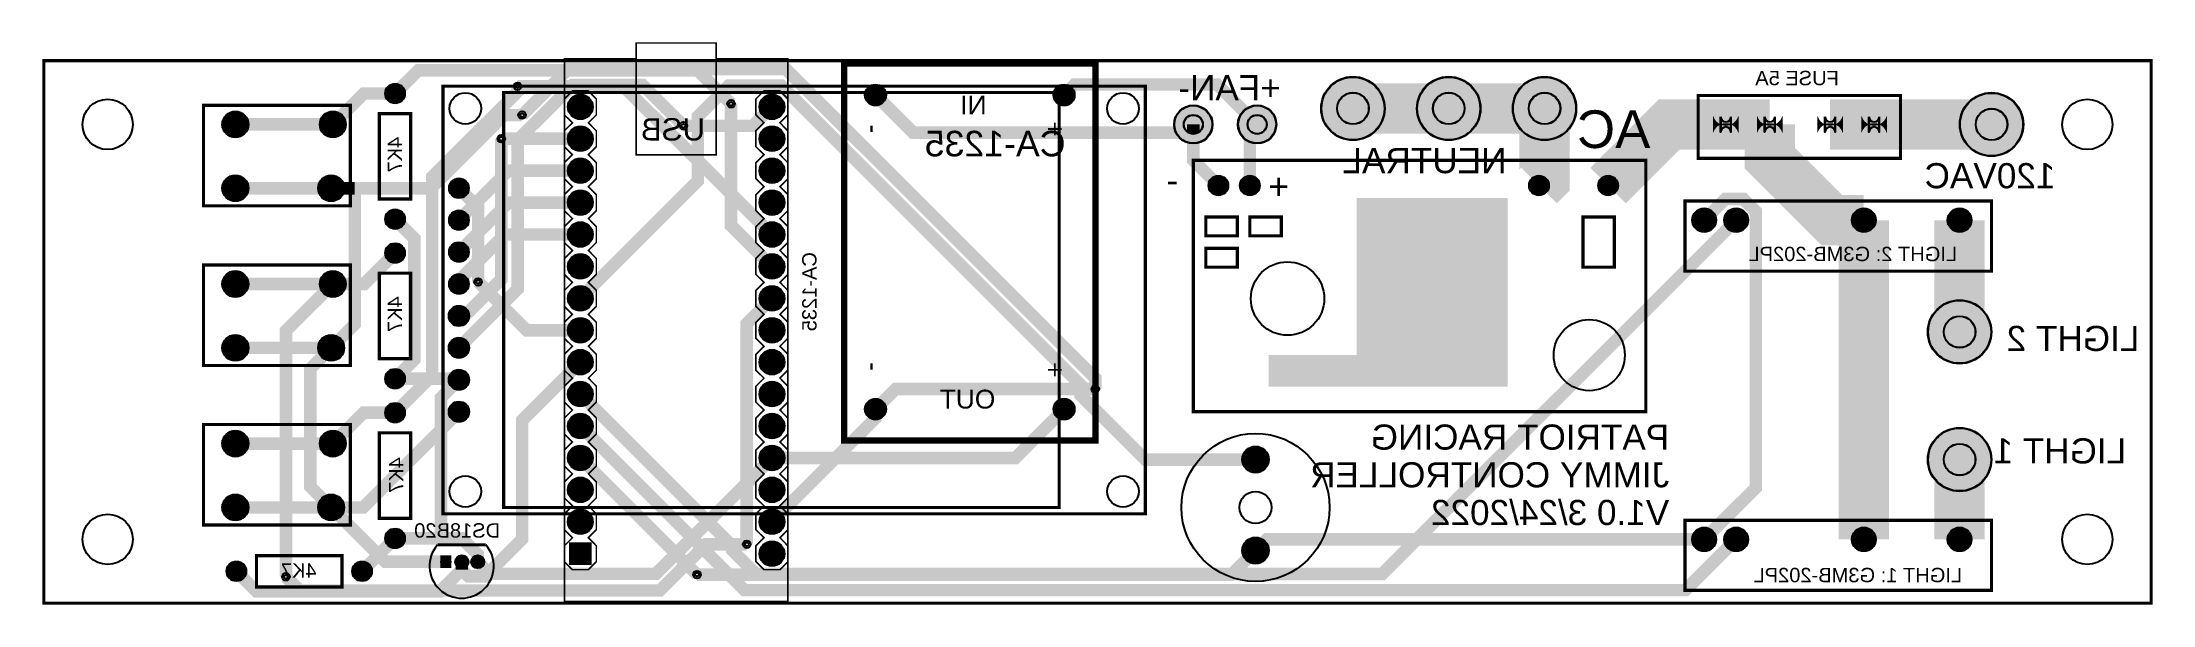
# Model space of a CAD drawing. Header units: millimetres. Extents: x 13 to 180, y 18 to 62.
import ezdxf

# ---------------------------------------------------------------- set-up
doc = ezdxf.new("R2010")
doc.units = ezdxf.units.MM
for name, color, linetype, true_color in [('BoardOutLine', 7, 'Continuous', 0xff00ff), ('BottomLayer', 7, 'Continuous', 0x0000ff), ('BottomSilkLayer', 7, 'Continuous', 0x66cc33), ('BottomSolderMaskLayer', 7, 'Continuous', 0xaa00ff), ('Hole', 7, 'Continuous', 0x222222), ('Multi-Layer', 7, 'Continuous', 0xc0c0c0), ('TopLayer', 7, 'Continuous', 0xff0000), ('TopSilkLayer', 7, 'Continuous', 0xffcc00), ('TopSolderMaskLayer', 7, 'Continuous', 0x800080)]:
    doc.layers.add(name, color=color, linetype=linetype, true_color=true_color)
doc.styles.get("Standard").update_dxf_attribs({"font": 'arial.ttf'})

msp = doc.modelspace()

# ---------------------------------------------------------------- texts
at = {"layer": 'BottomSilkLayer', "text_generation_flag": 2}
for s, height, p in [('+FAN-', 2, (111.1, 57.8)), ('FUSE 5A', 1.143, (155.5, 59)), ('USB', 1.778, (65.3, 54.6)), ('AC', 3, (140.5, 54)), ('CA-1235', 2.032, (93.98, 53.34)), ('NEUTRAL', 2, (129.05, 52)), ('120VAC', 2, (172.72, 50.8)), ('LIGHT 2: G3MB-202PL', 1.143, (164.9, 45)), ('LIGHT 2', 2, (179.4, 37.85)), ('OUT', 1.5, (88.39, 33.27)), ('PATRIOT RACING', 2, (142, 30)), ('LIGHT 1', 2, (178.35, 28.9)), ('JIMMY CONTROLLER', 2, (142, 27)), ('V1.0 3/24/2022', 2, (142, 24)), ('DS18B20', 1.143, (49, 23)), ('4K7', 1.143, (34.4, 19.8)), ('LIGHT 1: G3MB-202PL', 1.143, (165.3, 19.45))]:
    msp.add_text(s, height=height, dxfattribs=at).set_placement(p)
for s, height, rotation, p in [('IN', 1.5, 180, (85.6, 58.17)), ('-', 1.5, 90, (79.12, 55.88)), ('+', 1.5, 90, (93.85, 56.13)), ('4K7', 1.143, 90, (41.2, 54.9)), ('-', 2.03, 180, (102, 52)), ('+', 2.03, 180, (110.1, 51.9)), ('CA-1235', 1.143, 90, (74.17, 45.72)), ('4K7', 1.143, 90, (41.2, 42.2)), ('-', 1.5, 90, (79.12, 36.96)), ('+', 1.5, 90, (93.85, 36.96)), ('4K7', 1.143, 90, (41.3, 29.4))]:
    msp.add_text(s, height=height, rotation=rotation, dxfattribs=at).set_placement(p)

# ---------------------------------------------------------------- hatches: boundary and pattern name
at = {"layer": 'BottomSilkLayer'}
msp.add_hatch(color=256, dxfattribs=at).paths.add_polyline_path([(110.14, 35.02), (129.14, 35.02), (129.14, 50.02), (117.14, 50.02), (117.14, 37.52), (110.14, 37.52), (110.14, 35.02)])
at = {"layer": 'BottomSolderMaskLayer'}
for points in [[(39.85, 58.34, 1), (41.43, 58.34, 1)], [(78.02, 58.22, 1), (79.7, 58.22, 1)], [(93.02, 58.22, 1), (94.7, 58.22, 1)], [(114.31, 57.15, 1), (119.37, 57.15, 1)], [(121.93, 57.15, 1), (126.99, 57.15, 1)], [(129.55, 57.15, 1), (134.61, 57.15, 1)], [(54.39, 57.28, 1), (56.37, 57.28, 1)], [(69.63, 57.28, 1), (71.61, 57.28, 1)], [(102.61, 55.88, 1), (105.67, 55.88, 1)], [(107.69, 55.88, 1), (110.75, 55.88, 1)], [(165.11, 55.88, 1), (170.17, 55.88, 1)], [(26.9, 55.88, 1), (28.98, 55.88, 1)], [(34.65, 55.88, 1), (36.73, 55.88, 1)], [(54.39, 54.74, 1), (56.37, 54.74, 1)], [(69.63, 54.74, 1), (71.61, 54.74, 1)], [(147.53, 56.59, -0.785398), (145.47, 56.59), (145.47, 55.17, -0.785398), (147.53, 55.17)], [(151.03, 56.59, -0.785398), (148.97, 56.59), (148.97, 55.17, -0.785398), (151.03, 55.17)], [(155.83, 56.59, -0.785398), (153.77, 56.59), (153.77, 55.17, -0.785398), (155.83, 55.17)], [(159.33, 56.59, -0.785398), (157.27, 56.59), (157.27, 55.17, -0.785398), (159.33, 55.17)], [(54.39, 52.2, 1), (56.37, 52.2, 1)], [(69.63, 52.2, 1), (71.61, 52.2, 1)], [(26.9, 50.8, 1), (28.98, 50.8, 1)], [(34.52, 50.8, 1), (36.6, 50.8, 1)], [(44.93, 50.8, 1), (46.51, 50.8, 1)], [(54.39, 49.66, 1), (56.37, 49.66, 1)], [(69.63, 49.66, 1), (71.61, 49.66, 1)], [(105.35, 51.02, 1), (106.93, 51.02, 1)], [(107.85, 51.02, 1), (109.43, 51.02, 1)], [(130.85, 51.02, 1), (132.43, 51.02, 1)], [(136.35, 51.02, 1), (137.93, 51.02, 1)], [(39.85, 48.34, 1), (41.43, 48.34, 1)], [(44.93, 48.26, 1), (46.51, 48.26, 1)], [(143.83, 48.26, 1), (145.73, 48.26, 1)], [(146.37, 48.26, 1), (148.27, 48.26, 1)], [(156.53, 48.26, 1), (158.43, 48.26, 1)], [(164.15, 48.26, 1), (166.05, 48.26, 1)], [(54.39, 47.12, 1), (56.37, 47.12, 1)], [(69.63, 47.12, 1), (71.61, 47.12, 1)], [(39.85, 45.64, 1), (41.43, 45.64, 1)], [(44.93, 45.72, 1), (46.51, 45.72, 1)], [(54.39, 44.58, 1), (56.37, 44.58, 1)], [(69.63, 44.58, 1), (71.61, 44.58, 1)], [(26.9, 43.18, 1), (28.98, 43.18, 1)], [(34.65, 43.18, 1), (36.73, 43.18, 1)], [(44.93, 43.18, 1), (46.51, 43.18, 1)], [(54.39, 42.04, 1), (56.37, 42.04, 1)], [(69.63, 42.04, 1), (71.61, 42.04, 1)], [(44.91, 40.64, 1), (46.53, 40.64, 1)], [(54.39, 39.5, 1), (56.37, 39.5, 1)], [(69.63, 39.5, 1), (71.61, 39.5, 1)], [(162.57, 39.37, 1), (167.63, 39.37, 1)], [(26.9, 38.1, 1), (28.98, 38.1, 1)], [(34.52, 38.1, 1), (36.6, 38.1, 1)], [(44.91, 38.1, 1), (46.53, 38.1, 1)], [(54.39, 36.96, 1), (56.37, 36.96, 1)], [(69.63, 36.96, 1), (71.61, 36.96, 1)], [(39.85, 35.64, 1), (41.43, 35.64, 1)], [(44.91, 35.56, 1), (46.53, 35.56, 1)], [(54.39, 34.42, 1), (56.37, 34.42, 1)], [(69.63, 34.42, 1), (71.61, 34.42, 1)], [(39.85, 32.94, 1), (41.43, 32.94, 1)], [(44.91, 33.02, 1), (46.53, 33.02, 1)], [(78.02, 33.22, 1), (79.7, 33.22, 1)], [(93.02, 33.22, 1), (94.7, 33.22, 1)], [(54.39, 31.88, 1), (56.37, 31.88, 1)], [(69.63, 31.88, 1), (71.61, 31.88, 1)], [(26.9, 30.48, 1), (28.98, 30.48, 1)], [(34.65, 30.48, 1), (36.73, 30.48, 1)], [(54.39, 29.34, 1), (56.37, 29.34, 1)], [(69.63, 29.34, 1), (71.61, 29.34, 1)], [(108.04, 29.21, 1), (110.14, 29.21, 1)], [(162.57, 29.21, 1), (167.63, 29.21, 1)], [(54.39, 26.8, 1), (56.37, 26.8, 1)], [(69.63, 26.8, 1), (71.61, 26.8, 1)], [(26.9, 25.4, 1), (28.98, 25.4, 1)], [(34.52, 25.4, 1), (36.6, 25.4, 1)], [(54.39, 24.26, 1), (56.37, 24.26, 1)], [(69.63, 24.26, 1), (71.61, 24.26, 1)], [(39.85, 22.94, 1), (41.43, 22.94, 1)], [(143.83, 22.86, 1), (145.73, 22.86, 1)], [(146.37, 22.86, 1), (148.27, 22.86, 1)], [(156.53, 22.86, 1), (158.43, 22.86, 1)], [(164.15, 22.86, 1), (166.05, 22.86, 1)], [(54.47, 22.63), (54.47, 20.81), (56.29, 20.81), (56.29, 22.63)], [(69.63, 21.72, 1), (71.61, 21.72, 1)], [(108.04, 21.97, 1), (110.14, 21.97, 1)], [(27.23, 20.32, 1), (28.81, 20.32, 1)], [(37.23, 20.32, 1), (38.81, 20.32, 1)], [(44.25, 20.57), (45.11, 20.57), (45.11, 21.59), (44.25, 21.59)], [(45.43, 21.08, 1), (46.47, 21.08, 1)], [(46.7, 21.08, 1), (47.74, 21.08, 1)]]:
    msp.add_hatch(color=256, dxfattribs=at).paths.add_polyline_path(points)
at = {"layer": 'Multi-Layer'}
for points in [[(39.88, 58.34, 1), (41.4, 58.34, 1)], [(78.07, 58.22, 1), (79.65, 58.22, 1)], [(93.07, 58.22, 1), (94.65, 58.22, 1)], [(54.41, 57.28, 1), (56.35, 57.28, 1)], [(69.65, 57.28, 1), (71.59, 57.28, 1)], [(26.92, 55.88, 1), (28.96, 55.88, 1)], [(34.67, 55.88, 1), (36.7, 55.88, 1)], [(54.41, 54.74, 1), (56.35, 54.74, 1)], [(69.65, 54.74, 1), (71.59, 54.74, 1)], [(147.5, 56.58, -0.785398), (145.5, 56.58), (145.5, 55.18, -0.785398), (147.5, 55.18)], [(151, 56.58, -0.785398), (149, 56.58), (149, 55.18, -0.785398), (151, 55.18)], [(155.8, 56.58, -0.785398), (153.8, 56.58), (153.8, 55.18, -0.785398), (155.8, 55.18)], [(159.3, 56.58, -0.785398), (157.3, 56.58), (157.3, 55.18, -0.785398), (159.3, 55.18)], [(54.41, 52.2, 1), (56.35, 52.2, 1)], [(69.65, 52.2, 1), (71.59, 52.2, 1)], [(26.92, 50.8, 1), (28.96, 50.8, 1)], [(34.54, 50.8, 1), (36.58, 50.8, 1)], [(44.96, 50.8, 1), (46.48, 50.8, 1)], [(54.41, 49.66, 1), (56.35, 49.66, 1)], [(69.65, 49.66, 1), (71.59, 49.66, 1)], [(105.38, 51.02, 1), (106.9, 51.02, 1)], [(107.88, 51.02, 1), (109.4, 51.02, 1)], [(130.88, 51.02, 1), (132.4, 51.02, 1)], [(136.38, 51.02, 1), (137.9, 51.02, 1)], [(39.88, 48.34, 1), (41.4, 48.34, 1)], [(44.96, 48.26, 1), (46.48, 48.26, 1)], [(143.88, 48.26, 1), (145.68, 48.26, 1)], [(146.42, 48.26, 1), (148.22, 48.26, 1)], [(156.58, 48.26, 1), (158.38, 48.26, 1)], [(164.2, 48.26, 1), (166, 48.26, 1)], [(54.41, 47.12, 1), (56.35, 47.12, 1)], [(69.65, 47.12, 1), (71.59, 47.12, 1)], [(39.88, 45.64, 1), (41.4, 45.64, 1)], [(44.96, 45.72, 1), (46.48, 45.72, 1)], [(54.41, 44.58, 1), (56.35, 44.58, 1)], [(69.65, 44.58, 1), (71.59, 44.58, 1)], [(26.92, 43.18, 1), (28.96, 43.18, 1)], [(34.67, 43.18, 1), (36.7, 43.18, 1)], [(44.96, 43.18, 1), (46.48, 43.18, 1)], [(54.41, 42.04, 1), (56.35, 42.04, 1)], [(69.65, 42.04, 1), (71.59, 42.04, 1)], [(44.96, 40.64, 1), (46.48, 40.64, 1)], [(54.41, 39.5, 1), (56.35, 39.5, 1)], [(69.65, 39.5, 1), (71.59, 39.5, 1)], [(26.92, 38.1, 1), (28.96, 38.1, 1)], [(34.54, 38.1, 1), (36.58, 38.1, 1)], [(44.96, 38.1, 1), (46.48, 38.1, 1)], [(54.41, 36.96, 1), (56.35, 36.96, 1)], [(69.65, 36.96, 1), (71.59, 36.96, 1)], [(39.88, 35.64, 1), (41.4, 35.64, 1)], [(44.96, 35.56, 1), (46.48, 35.56, 1)], [(54.41, 34.42, 1), (56.35, 34.42, 1)], [(69.65, 34.42, 1), (71.59, 34.42, 1)], [(39.88, 32.94, 1), (41.4, 32.94, 1)], [(44.96, 33.02, 1), (46.48, 33.02, 1)], [(78.07, 33.22, 1), (79.65, 33.22, 1)], [(93.07, 33.22, 1), (94.65, 33.22, 1)], [(54.41, 31.88, 1), (56.35, 31.88, 1)], [(69.65, 31.88, 1), (71.59, 31.88, 1)], [(26.92, 30.48, 1), (28.96, 30.48, 1)], [(34.67, 30.48, 1), (36.7, 30.48, 1)], [(54.41, 29.34, 1), (56.35, 29.34, 1)], [(69.65, 29.34, 1), (71.59, 29.34, 1)], [(108.09, 29.21, 1), (110.09, 29.21, 1)], [(54.41, 26.8, 1), (56.35, 26.8, 1)], [(69.65, 26.8, 1), (71.59, 26.8, 1)], [(26.92, 25.4, 1), (28.96, 25.4, 1)], [(34.54, 25.4, 1), (36.58, 25.4, 1)], [(54.41, 24.26, 1), (56.35, 24.26, 1)], [(69.65, 24.26, 1), (71.59, 24.26, 1)], [(39.88, 22.94, 1), (41.4, 22.94, 1)], [(143.88, 22.86, 1), (145.68, 22.86, 1)], [(146.42, 22.86, 1), (148.22, 22.86, 1)], [(156.58, 22.86, 1), (158.38, 22.86, 1)], [(164.2, 22.86, 1), (166, 22.86, 1)], [(54.49, 22.61), (54.49, 20.83), (56.27, 20.83), (56.27, 22.61)], [(69.65, 21.72, 1), (71.59, 21.72, 1)], [(108.09, 21.97, 1), (110.09, 21.97, 1)], [(27.26, 20.32, 1), (28.78, 20.32, 1)], [(37.26, 20.32, 1), (38.78, 20.32, 1)], [(44.27, 20.6), (45.08, 20.6), (45.08, 21.56), (44.27, 21.56)], [(45.45, 21.08, 1), (46.44, 21.08, 1)], [(46.72, 21.08, 1), (47.71, 21.08, 1)]]:
    msp.add_hatch(color=256, dxfattribs=at).paths.add_polyline_path(points)
at = {"layer": 'TopLayer'}
for points in [[(118.49, 55.27), (118.49, 59.03), (120.24, 59.15), (120.24, 55.15)], [(122.81, 55.27), (122.81, 59.03), (121.06, 59.15), (121.06, 55.15)], [(126.11, 55.27), (126.11, 59.03), (127.86, 59.15), (127.86, 55.15)], [(130.43, 55.27), (130.43, 59.03), (128.68, 59.15), (128.68, 55.15)], [(165.99, 54), (165.99, 57.76), (164.24, 57.88), (164.24, 53.88)], [(133.96, 55.5), (130.2, 55.5), (130.08, 53.75), (134.08, 53.75)], [(166.98, 41.02), (163.22, 41.02), (163.1, 42.77), (167.1, 42.77)], [(166.98, 27.56), (163.22, 27.56), (163.1, 25.81), (167.1, 25.81)]]:
    msp.add_hatch(color=256, dxfattribs=at).paths.add_polyline_path(points)
at = {"layer": 'TopSolderMaskLayer'}
for points in [[(39.85, 58.34, 1), (41.43, 58.34, 1)], [(78.02, 58.22, 1), (79.7, 58.22, 1)], [(93.02, 58.22, 1), (94.7, 58.22, 1)], [(114.31, 57.15, 1), (119.37, 57.15, 1)], [(121.93, 57.15, 1), (126.99, 57.15, 1)], [(129.55, 57.15, 1), (134.61, 57.15, 1)], [(54.39, 57.28, 1), (56.37, 57.28, 1)], [(69.63, 57.28, 1), (71.61, 57.28, 1)], [(102.61, 55.88, 1), (105.67, 55.88, 1)], [(107.69, 55.88, 1), (110.75, 55.88, 1)], [(165.11, 55.88, 1), (170.17, 55.88, 1)], [(26.9, 55.88, 1), (28.98, 55.88, 1)], [(34.65, 55.88, 1), (36.73, 55.88, 1)], [(54.39, 54.74, 1), (56.37, 54.74, 1)], [(69.63, 54.74, 1), (71.61, 54.74, 1)], [(147.53, 56.59, -0.785398), (145.47, 56.59), (145.47, 55.17, -0.785398), (147.53, 55.17)], [(151.03, 56.59, -0.785398), (148.97, 56.59), (148.97, 55.17, -0.785398), (151.03, 55.17)], [(155.83, 56.59, -0.785398), (153.77, 56.59), (153.77, 55.17, -0.785398), (155.83, 55.17)], [(159.33, 56.59, -0.785398), (157.27, 56.59), (157.27, 55.17, -0.785398), (159.33, 55.17)], [(54.39, 52.2, 1), (56.37, 52.2, 1)], [(69.63, 52.2, 1), (71.61, 52.2, 1)], [(26.9, 50.8, 1), (28.98, 50.8, 1)], [(34.52, 50.8, 1), (36.6, 50.8, 1)], [(44.93, 50.8, 1), (46.51, 50.8, 1)], [(54.39, 49.66, 1), (56.37, 49.66, 1)], [(69.63, 49.66, 1), (71.61, 49.66, 1)], [(105.35, 51.02, 1), (106.93, 51.02, 1)], [(107.85, 51.02, 1), (109.43, 51.02, 1)], [(130.85, 51.02, 1), (132.43, 51.02, 1)], [(136.35, 51.02, 1), (137.93, 51.02, 1)], [(39.85, 48.34, 1), (41.43, 48.34, 1)], [(44.93, 48.26, 1), (46.51, 48.26, 1)], [(143.83, 48.26, 1), (145.73, 48.26, 1)], [(146.37, 48.26, 1), (148.27, 48.26, 1)], [(156.53, 48.26, 1), (158.43, 48.26, 1)], [(164.15, 48.26, 1), (166.05, 48.26, 1)], [(54.39, 47.12, 1), (56.37, 47.12, 1)], [(69.63, 47.12, 1), (71.61, 47.12, 1)], [(39.85, 45.64, 1), (41.43, 45.64, 1)], [(44.93, 45.72, 1), (46.51, 45.72, 1)], [(54.39, 44.58, 1), (56.37, 44.58, 1)], [(69.63, 44.58, 1), (71.61, 44.58, 1)], [(26.9, 43.18, 1), (28.98, 43.18, 1)], [(34.65, 43.18, 1), (36.73, 43.18, 1)], [(44.93, 43.18, 1), (46.51, 43.18, 1)], [(54.39, 42.04, 1), (56.37, 42.04, 1)], [(69.63, 42.04, 1), (71.61, 42.04, 1)], [(44.91, 40.64, 1), (46.53, 40.64, 1)], [(54.39, 39.5, 1), (56.37, 39.5, 1)], [(69.63, 39.5, 1), (71.61, 39.5, 1)], [(162.57, 39.37, 1), (167.63, 39.37, 1)], [(26.9, 38.1, 1), (28.98, 38.1, 1)], [(34.52, 38.1, 1), (36.6, 38.1, 1)], [(44.91, 38.1, 1), (46.53, 38.1, 1)], [(54.39, 36.96, 1), (56.37, 36.96, 1)], [(69.63, 36.96, 1), (71.61, 36.96, 1)], [(39.85, 35.64, 1), (41.43, 35.64, 1)], [(44.91, 35.56, 1), (46.53, 35.56, 1)], [(54.39, 34.42, 1), (56.37, 34.42, 1)], [(69.63, 34.42, 1), (71.61, 34.42, 1)], [(39.85, 32.94, 1), (41.43, 32.94, 1)], [(44.91, 33.02, 1), (46.53, 33.02, 1)], [(78.02, 33.22, 1), (79.7, 33.22, 1)], [(93.02, 33.22, 1), (94.7, 33.22, 1)], [(54.39, 31.88, 1), (56.37, 31.88, 1)], [(69.63, 31.88, 1), (71.61, 31.88, 1)], [(26.9, 30.48, 1), (28.98, 30.48, 1)], [(34.65, 30.48, 1), (36.73, 30.48, 1)], [(54.39, 29.34, 1), (56.37, 29.34, 1)], [(69.63, 29.34, 1), (71.61, 29.34, 1)], [(108.04, 29.21, 1), (110.14, 29.21, 1)], [(162.57, 29.21, 1), (167.63, 29.21, 1)], [(54.39, 26.8, 1), (56.37, 26.8, 1)], [(69.63, 26.8, 1), (71.61, 26.8, 1)], [(26.9, 25.4, 1), (28.98, 25.4, 1)], [(34.52, 25.4, 1), (36.6, 25.4, 1)], [(54.39, 24.26, 1), (56.37, 24.26, 1)], [(69.63, 24.26, 1), (71.61, 24.26, 1)], [(39.85, 22.94, 1), (41.43, 22.94, 1)], [(143.83, 22.86, 1), (145.73, 22.86, 1)], [(146.37, 22.86, 1), (148.27, 22.86, 1)], [(156.53, 22.86, 1), (158.43, 22.86, 1)], [(164.15, 22.86, 1), (166.05, 22.86, 1)], [(54.47, 22.63), (54.47, 20.81), (56.29, 20.81), (56.29, 22.63)], [(69.63, 21.72, 1), (71.61, 21.72, 1)], [(108.04, 21.97, 1), (110.14, 21.97, 1)], [(27.23, 20.32, 1), (28.81, 20.32, 1)], [(37.23, 20.32, 1), (38.81, 20.32, 1)], [(44.25, 20.57), (45.11, 20.57), (45.11, 21.59), (44.25, 21.59)], [(45.43, 21.08, 1), (46.47, 21.08, 1)], [(46.7, 21.08, 1), (47.74, 21.08, 1)]]:
    msp.add_hatch(color=256, dxfattribs=at).paths.add_polyline_path(points)

# ---------------------------------------------------------------- linework, layer by layer
at = {"layer": 'BoardOutLine', "const_width": 0.254}
msp.add_lwpolyline([(180.34, 17.78), (12.7, 17.78), (12.7, 60.96), (180.34, 60.96), (180.34, 17.78)], close=True, dxfattribs=at)
at = {"layer": 'BottomLayer', "const_width": 1}
for points in [[(96.34, 34.82), (96.34, 35.68), (71.74, 60.28), (54.41, 60.28), (50.75, 56.62)], [(40.64, 58.34), (38.15, 58.34), (35.69, 55.88)], [(50.39, 58.92), (50.39, 58.49), (43.59, 51.69), (43.59, 35.89), (40.64, 32.94)], [(63.58, 55.77), (60.33, 59.02), (54.79, 59.02), (50.39, 54.63), (50.39, 42.77), (45.72, 38.1)], [(55.38, 42.04), (64.73, 51.39), (64.73, 56.52), (67.19, 58.98), (71.35, 58.98), (95.18, 35.14), (95.18, 34.34), (100.31, 29.21), (109.09, 29.21)], [(93.86, 58.22), (94.7, 59.06), (106.04, 59.06), (109.22, 55.88)], [(70.62, 44.58), (67.37, 47.83), (67.37, 57.52)], [(78.86, 58.22), (81.86, 55.22), (104.14, 55.22)], [(104.14, 55.22), (104.14, 55.88)], [(106.14, 51.02), (104.14, 53.02), (104.14, 55.22)], [(108.64, 51.02), (108.64, 55.3), (109.22, 55.88)], [(45.72, 40.64), (46.17, 40.64), (49.09, 43.56), (49.09, 54.74)], [(47.25, 43.35), (47.25, 49.27), (45.72, 50.8)], [(144.78, 48.26), (146.46, 49.94), (147.91, 49.94), (148.89, 48.95), (148.89, 26.97), (144.78, 22.86)], [(40.64, 48.34), (42.17, 46.81), (42.17, 37.17), (40.64, 35.64)], [(55.38, 34.42), (67.47, 22.33), (67.47, 21.99), (69.36, 20.1), (119.16, 20.1), (147.32, 48.26)], [(40.64, 45.64), (38.18, 43.18), (35.69, 43.18)], [(31.96, 19.88), (31.96, 39.46), (35.69, 43.18)], [(70.62, 42.04), (68.62, 40.04), (68.62, 22.47)], [(35.56, 38.1), (33.91, 36.45), (33.91, 27.05), (35.56, 25.4)], [(45.95, 20.45), (46.49, 19.91), (47.79, 19.91), (50.75, 22.87), (50.75, 32.33), (55.38, 36.96)], [(44.29, 22.94), (44.29, 34.13), (45.72, 35.56)], [(93.86, 33.22), (89.98, 29.34), (70.62, 29.34)], [(40.64, 32.94), (38.15, 32.94), (35.69, 30.48)], [(147.32, 22.86), (143.28, 18.82), (68.44, 18.82), (55.38, 31.88)], [(55.38, 29.34), (64.66, 20.06)], [(38.02, 20.32), (40.64, 22.94)], [(40.64, 22.94), (44.29, 22.94)], [(44.29, 22.94), (45.94, 22.94), (47.22, 21.67), (47.22, 21.08)], [(28.02, 20.32), (29.61, 18.73), (44.23, 18.73), (45.95, 20.45)], [(45.95, 20.45), (45.95, 21.08)]]:
    msp.add_lwpolyline(points, dxfattribs=at)
at = {"layer": 'BottomSilkLayer'}
for points, const_width in [([(71.89, 21.08), (71.26, 20.45), (69.99, 20.45), (69.35, 21.08), (69.35, 22.35), (69.99, 22.99), (69.35, 23.62), (69.35, 24.89), (69.99, 25.53), (69.35, 26.16), (69.35, 27.43), (69.99, 28.07), (69.35, 28.7), (69.35, 29.97), (69.99, 30.61), (69.35, 31.24), (69.35, 32.51), (69.99, 33.15), (69.35, 33.78), (69.35, 35.05), (69.99, 35.69), (69.35, 36.32), (69.35, 37.59), (69.99, 38.23), (69.35, 38.86), (69.35, 40.13), (69.99, 40.77), (69.35, 41.4), (69.35, 42.67), (69.99, 43.31), (69.35, 43.94), (69.35, 45.21), (69.99, 45.85), (69.35, 46.48), (69.35, 47.75), (69.99, 48.39), (69.35, 49.02), (69.35, 50.29), (69.99, 50.93), (69.35, 51.56), (69.35, 52.83), (69.99, 53.47), (69.35, 54.1), (69.35, 55.37), (69.99, 56.01), (69.35, 56.64), (69.35, 57.91), (69.99, 58.55), (71.26, 58.55), (71.89, 57.91), (71.89, 61.09), (66.18, 61.09), (66.18, 53.47), (59.83, 53.47), (59.83, 61.09), (59.83, 62.36), (66.18, 62.36), (66.18, 61.09)], 0.127), ([(54.11, 57.91), (54.11, 61.09), (59.83, 61.09)], 0.127), ([(54.11, 50.29), (54.75, 50.93), (54.11, 51.56), (54.11, 52.83), (54.75, 53.47), (54.11, 54.1), (54.11, 55.37), (54.75, 56.01), (54.11, 56.64), (54.11, 57.91), (54.75, 58.55), (56.02, 58.55), (56.65, 57.91), (56.65, 56.64), (56.02, 56.01), (56.65, 55.37), (56.65, 54.1), (56.02, 53.47), (56.65, 52.83), (56.65, 51.56), (56.02, 50.93), (56.65, 50.29), (56.65, 49.02), (56.02, 48.39), (56.65, 47.75), (56.65, 46.48), (56.02, 45.85), (56.65, 45.21), (56.65, 43.94), (56.02, 43.31), (56.65, 42.67), (56.65, 41.4), (56.02, 40.77), (56.65, 40.13), (56.65, 38.86), (56.02, 38.23), (56.65, 37.59), (56.65, 36.32), (56.02, 35.69), (56.65, 35.05), (56.65, 33.78), (56.02, 33.15), (56.65, 32.51), (56.65, 31.24), (56.02, 30.61), (56.65, 29.97), (56.65, 28.7), (56.02, 28.07), (56.65, 27.43), (56.65, 26.16), (56.02, 25.53), (56.65, 24.89), (56.65, 23.62), (56.02, 22.99), (56.65, 22.35), (56.65, 21.08), (56.02, 20.45), (54.75, 20.45), (54.11, 21.08)], 0.127), ([(71.89, 50.29), (71.26, 50.93), (71.89, 51.56), (71.89, 52.83), (71.26, 53.47), (71.89, 54.1), (71.89, 55.37), (71.26, 56.01), (71.89, 56.64), (71.89, 57.91)], 0.127), ([(54.11, 55.37), (54.11, 56.64)], 0.127), ([(71.89, 56.64), (71.89, 55.37)], 0.127), ([(54.11, 52.83), (54.11, 54.1)], 0.127), ([(71.89, 54.1), (71.89, 52.83)], 0.127), ([(54.11, 42.67), (54.75, 43.31), (54.11, 43.94), (54.11, 51.56)], 0.127), ([(71.89, 51.56), (71.89, 49.02)], 0.127), ([(54.11, 47.75), (54.75, 48.39), (54.11, 49.02)], 0.127), ([(71.89, 47.75), (71.26, 48.39), (71.89, 49.02), (71.89, 47.75), (71.89, 46.48), (71.89, 45.21), (71.89, 43.94), (71.89, 42.67), (71.89, 41.4), (71.89, 40.13), (71.89, 38.86), (71.89, 37.59), (71.89, 36.32), (71.89, 35.05), (71.89, 33.78), (71.89, 32.51), (71.89, 31.24), (71.89, 29.97), (71.89, 28.7), (71.89, 27.43), (71.89, 26.16), (71.89, 24.89), (71.89, 23.62)], 0.127), ([(54.11, 45.21), (54.75, 45.85), (54.11, 46.48)], 0.127), ([(71.89, 46.48), (71.26, 45.85), (71.89, 45.21)], 0.127), ([(54.11, 27.43), (54.11, 43.94)], 0.127), ([(71.89, 43.94), (71.26, 43.31), (71.89, 42.67)], 0.127), ([(54.11, 40.13), (54.75, 40.77), (54.11, 41.4)], 0.127), ([(71.89, 41.4), (71.26, 40.77), (71.89, 40.13)], 0.127), ([(54.11, 37.59), (54.75, 38.23), (54.11, 38.86)], 0.127), ([(71.89, 38.86), (71.26, 38.23), (71.89, 37.59)], 0.127), ([(54.11, 35.05), (54.75, 35.69), (54.11, 36.32)], 0.127), ([(71.89, 36.32), (71.26, 35.69), (71.89, 35.05)], 0.127), ([(54.11, 32.51), (54.75, 33.15), (54.11, 33.78)], 0.127), ([(71.89, 33.78), (71.26, 33.15), (71.89, 32.51)], 0.127), ([(54.11, 29.97), (54.75, 30.61), (54.11, 31.24)], 0.127), ([(71.89, 31.24), (71.26, 30.61), (71.89, 29.97)], 0.127), ([(54.11, 23.62), (54.11, 27.43), (54.75, 28.07), (54.11, 28.7)], 0.127), ([(71.89, 28.7), (71.26, 28.07), (71.89, 27.43)], 0.127), ([(54.11, 24.89), (54.75, 25.53), (54.11, 26.16)], 0.127), ([(71.89, 26.16), (71.26, 25.53), (71.89, 24.89)], 0.127), ([(54.11, 22.35), (54.75, 22.99), (54.11, 23.62), (54.11, 17.91), (71.89, 17.91), (71.89, 22.35), (71.89, 23.62), (71.26, 22.99), (71.89, 22.35)], 0.127), ([(44.02, 22.43), (47.86, 22.43)], 0.254)]:
    msp.add_lwpolyline(points, dxfattribs=dict(at, const_width=const_width))
for points, const_width in [([(76.36, 60.72), (76.36, 30.72), (96.36, 30.72), (96.36, 60.72), (76.36, 60.72)], 0.5), ([(160.4, 58.18), (144.3, 58.18), (144.3, 53.18), (160.4, 53.18), (160.4, 58.18)], 0.254), ([(41.89, 49.94), (41.89, 56.74), (39.39, 56.74), (39.39, 49.94), (41.89, 49.94)], 0.254), ([(104.14, 33.02), (140.14, 33.02), (140.14, 53.02), (104.14, 53.02), (104.14, 33.02)], 0.254), ([(143.26, 44.2), (167.64, 44.2), (167.64, 49.78), (143.26, 49.78), (143.26, 44.2)], 0.254), ([(105.14, 47.02), (107.64, 47.02), (107.64, 48.52), (105.14, 48.52), (105.14, 47.02)], 0.254), ([(108.64, 47.02), (111.14, 47.02), (111.14, 48.52), (108.64, 48.52), (108.64, 47.02)], 0.254), ([(135.14, 44.52), (137.64, 44.52), (137.64, 48.52), (135.14, 48.52), (135.14, 44.52)], 0.254), ([(105.14, 44.52), (107.64, 44.52), (107.64, 46.02), (105.14, 46.02), (105.14, 44.52)], 0.254), ([(41.89, 37.24), (41.89, 44.04), (39.39, 44.04), (39.39, 37.24), (41.89, 37.24)], 0.254), ([(41.89, 24.54), (41.89, 31.34), (39.39, 31.34), (39.39, 24.54), (41.89, 24.54)], 0.254), ([(143.26, 18.8), (167.64, 18.8), (167.64, 24.38), (143.26, 24.38), (143.26, 18.8)], 0.254), ([(36.42, 21.57), (29.62, 21.57), (29.62, 19.07), (36.42, 19.07), (36.42, 21.57)], 0.254)]:
    msp.add_lwpolyline(points, close=True, dxfattribs=dict(at, const_width=const_width))
for centre, radius in [((111.64, 42.02), 2.92), ((135.64, 37.52), 2.83)]:
    msp.add_circle(centre, radius, dxfattribs=at)
msp.add_arc((45.94, 20.74), 2.56, 139.0006, 40.9994, dxfattribs=at)
at = {"layer": 'BottomSolderMaskLayer'}
for points in [[(54.87, 57.28), (54.87, 57.28)], [(55.89, 57.28), (55.89, 57.28)], [(70.11, 57.28), (70.11, 57.28)], [(71.13, 57.28), (71.13, 57.28)], [(146.09, 56.49), (146.09, 55.27)], [(146.91, 56.49), (146.91, 55.27)], [(149.59, 56.49), (149.59, 55.27)], [(150.41, 56.49), (150.41, 55.27)], [(154.39, 56.49), (154.39, 55.27)], [(155.21, 56.49), (155.21, 55.27)], [(157.89, 56.49), (157.89, 55.27)], [(158.71, 56.49), (158.71, 55.27)], [(54.87, 54.74), (54.87, 54.74)], [(55.89, 54.74), (55.89, 54.74)], [(70.11, 54.74), (70.11, 54.74)], [(71.13, 54.74), (71.13, 54.74)], [(54.87, 52.2), (54.87, 52.2)], [(55.89, 52.2), (55.89, 52.2)], [(70.11, 52.2), (70.11, 52.2)], [(71.13, 52.2), (71.13, 52.2)], [(54.87, 49.66), (54.87, 49.66)], [(55.89, 49.66), (55.89, 49.66)], [(70.11, 49.66), (70.11, 49.66)], [(71.13, 49.66), (71.13, 49.66)], [(54.87, 47.12), (54.87, 47.12)], [(55.89, 47.12), (55.89, 47.12)], [(70.11, 47.12), (70.11, 47.12)], [(71.13, 47.12), (71.13, 47.12)], [(54.87, 44.58), (54.87, 44.58)], [(55.89, 44.58), (55.89, 44.58)], [(70.11, 44.58), (70.11, 44.58)], [(71.13, 44.58), (71.13, 44.58)], [(54.87, 42.04), (54.87, 42.04)], [(55.89, 42.04), (55.89, 42.04)], [(70.11, 42.04), (70.11, 42.04)], [(71.13, 42.04), (71.13, 42.04)], [(54.87, 39.5), (54.87, 39.5)], [(55.89, 39.5), (55.89, 39.5)], [(70.11, 39.5), (70.11, 39.5)], [(71.13, 39.5), (71.13, 39.5)], [(54.87, 36.96), (54.87, 36.96)], [(55.89, 36.96), (55.89, 36.96)], [(70.11, 36.96), (70.11, 36.96)], [(71.13, 36.96), (71.13, 36.96)], [(54.87, 34.42), (54.87, 34.42)], [(55.89, 34.42), (55.89, 34.42)], [(70.11, 34.42), (70.11, 34.42)], [(71.13, 34.42), (71.13, 34.42)], [(54.87, 31.88), (54.87, 31.88)], [(55.89, 31.88), (55.89, 31.88)], [(70.11, 31.88), (70.11, 31.88)], [(71.13, 31.88), (71.13, 31.88)], [(54.87, 29.34), (54.87, 29.34)], [(55.89, 29.34), (55.89, 29.34)], [(70.11, 29.34), (70.11, 29.34)], [(71.13, 29.34), (71.13, 29.34)], [(54.87, 26.8), (54.87, 26.8)], [(55.89, 26.8), (55.89, 26.8)], [(70.11, 26.8), (70.11, 26.8)], [(71.13, 26.8), (71.13, 26.8)], [(54.87, 24.26), (54.87, 24.26)], [(55.89, 24.26), (55.89, 24.26)], [(70.11, 24.26), (70.11, 24.26)], [(71.13, 24.26), (71.13, 24.26)], [(54.87, 21.72), (54.87, 21.72)], [(55.89, 21.72), (55.89, 21.72)], [(70.11, 21.72), (70.11, 21.72)], [(71.13, 21.72), (71.13, 21.72)]]:
    msp.add_lwpolyline(points, close=True, dxfattribs=at)
for centre, radius in [((40.64, 58.34), 0.787), ((40.64, 58.34), 0.517), ((78.86, 58.22), 0.838), ((93.86, 58.22), 0.838), ((116.84, 57.15), 2.53), ((124.46, 57.15), 2.53), ((132.08, 57.15), 2.53), ((55.38, 57.28), 0.991), ((70.62, 57.28), 0.991), ((78.86, 58.22), 0.473), ((93.86, 58.22), 0.473), ((104.14, 55.88), 1.53), ((109.22, 55.88), 1.53), ((116.84, 57.15), 1.26), ((124.46, 57.15), 1.26), ((132.08, 57.15), 1.26), ((167.64, 55.88), 2.53), ((167.64, 55.88), 1.26), ((27.94, 55.88), 1.04), ((27.94, 55.88), 0.469), ((35.69, 55.88), 1.04), ((35.69, 55.88), 0.469), ((55.38, 54.74), 0.991), ((70.62, 54.74), 0.991), ((104.14, 55.88), 0.763), ((109.22, 55.88), 0.763), ((55.38, 52.2), 0.991), ((70.62, 52.2), 0.991), ((27.94, 50.8), 1.04), ((27.94, 50.8), 0.469), ((35.56, 50.8), 1.04), ((35.56, 50.8), 0.469), ((45.72, 50.8), 0.787), ((45.72, 50.8), 0.472), ((55.38, 49.66), 0.991), ((70.62, 49.66), 0.991), ((106.14, 51.02), 0.787), ((106.14, 51.02), 0.472), ((108.64, 51.02), 0.787), ((108.64, 51.02), 0.472), ((131.64, 51.02), 0.787), ((131.64, 51.02), 0.472), ((137.14, 51.02), 0.787), ((137.14, 51.02), 0.472), ((40.64, 48.34), 0.787), ((40.64, 48.34), 0.517), ((45.72, 48.26), 0.787), ((45.72, 48.26), 0.472), ((144.78, 48.26), 0.951), ((144.78, 48.26), 0.634), ((147.32, 48.26), 0.951), ((147.32, 48.26), 0.634), ((157.48, 48.26), 0.951), ((157.48, 48.26), 0.634), ((165.1, 48.26), 0.951), ((165.1, 48.26), 0.634), ((55.38, 47.12), 0.991), ((70.62, 47.12), 0.991), ((40.64, 45.64), 0.787), ((40.64, 45.64), 0.517), ((45.72, 45.72), 0.787), ((45.72, 45.72), 0.472), ((55.38, 44.58), 0.991), ((70.62, 44.58), 0.991), ((27.94, 43.18), 1.04), ((35.69, 43.18), 1.04), ((45.72, 43.18), 0.787), ((27.94, 43.18), 0.469), ((35.69, 43.18), 0.469), ((45.72, 43.18), 0.472), ((55.38, 42.04), 0.991), ((70.62, 42.04), 0.991), ((45.72, 40.64), 0.813), ((45.72, 40.64), 0.488), ((55.38, 39.5), 0.991), ((70.62, 39.5), 0.991), ((165.1, 39.37), 2.53), ((165.1, 39.37), 1.26), ((27.94, 38.1), 1.04), ((35.56, 38.1), 1.04), ((45.72, 38.1), 0.813), ((27.94, 38.1), 0.469), ((35.56, 38.1), 0.469), ((45.72, 38.1), 0.488), ((55.38, 36.96), 0.991), ((70.62, 36.96), 0.991), ((40.64, 35.64), 0.787), ((40.64, 35.64), 0.517), ((45.72, 35.56), 0.813), ((45.72, 35.56), 0.488), ((55.38, 34.42), 0.991), ((70.62, 34.42), 0.991), ((40.64, 32.94), 0.787), ((45.72, 33.02), 0.813), ((78.86, 33.22), 0.838), ((78.86, 33.22), 0.473), ((93.86, 33.22), 0.838), ((93.86, 33.22), 0.473), ((40.64, 32.94), 0.517), ((45.72, 33.02), 0.488), ((55.38, 31.88), 0.991), ((70.62, 31.88), 0.991), ((27.94, 30.48), 1.04), ((27.94, 30.48), 0.469), ((35.69, 30.48), 1.04), ((35.69, 30.48), 0.469), ((55.38, 29.34), 0.991), ((70.62, 29.34), 0.991), ((109.09, 29.21), 1.05), ((165.1, 29.21), 2.53), ((165.1, 29.21), 1.26), ((109.09, 29.21), 0.472), ((55.38, 26.8), 0.991), ((70.62, 26.8), 0.991), ((27.94, 25.4), 1.04), ((27.94, 25.4), 0.469), ((35.56, 25.4), 1.04), ((35.56, 25.4), 0.469), ((55.38, 24.26), 0.991), ((70.62, 24.26), 0.991), ((40.64, 22.94), 0.787), ((144.78, 22.86), 0.951), ((147.32, 22.86), 0.951), ((157.48, 22.86), 0.951), ((165.1, 22.86), 0.951), ((40.64, 22.94), 0.517), ((70.62, 21.72), 0.991), ((109.09, 21.97), 1.05), ((109.09, 21.97), 0.472), ((144.78, 22.86), 0.634), ((147.32, 22.86), 0.634), ((157.48, 22.86), 0.634), ((165.1, 22.86), 0.634), ((28.02, 20.32), 0.787), ((28.02, 20.32), 0.517), ((38.02, 20.32), 0.787), ((38.02, 20.32), 0.517), ((44.68, 21.08), 0.378), ((45.95, 21.08), 0.521), ((45.95, 21.08), 0.374), ((47.22, 21.08), 0.521), ((47.22, 21.08), 0.374)]:
    msp.add_circle(centre, radius, dxfattribs=at)
for centre, radius, start, end in [((55.38, 57.28), 0.513, 360, 180), ((55.38, 57.28), 0.513, 180, 360), ((70.62, 57.28), 0.513, 360, 180), ((70.62, 57.28), 0.513, 180, 360), ((146.5, 56.49), 0.41, 180, 0), ((146.5, 55.27), 0.41, 0, 180), ((150, 56.49), 0.41, 180, 0), ((150, 55.27), 0.41, 0, 180), ((154.8, 56.49), 0.41, 180, 0), ((154.8, 55.27), 0.41, 0, 180), ((158.3, 56.49), 0.41, 180, 0), ((158.3, 55.27), 0.41, 0, 180), ((55.38, 54.74), 0.513, 360, 180), ((55.38, 54.74), 0.513, 180, 360), ((70.62, 54.74), 0.513, 360, 180), ((70.62, 54.74), 0.513, 180, 360), ((55.38, 52.2), 0.513, 360, 180), ((55.38, 52.2), 0.513, 180, 360), ((70.62, 52.2), 0.513, 360, 180), ((70.62, 52.2), 0.513, 180, 360), ((55.38, 49.66), 0.513, 360, 180), ((55.38, 49.66), 0.513, 180, 360), ((70.62, 49.66), 0.513, 360, 180), ((70.62, 49.66), 0.513, 180, 360), ((55.38, 47.12), 0.513, 360, 180), ((55.38, 47.12), 0.513, 180, 360), ((70.62, 47.12), 0.513, 360, 180), ((70.62, 47.12), 0.513, 180, 360), ((55.38, 44.58), 0.513, 360, 180), ((55.38, 44.58), 0.513, 180, 360), ((70.62, 44.58), 0.513, 360, 180), ((70.62, 44.58), 0.513, 180, 360), ((55.38, 42.04), 0.513, 360, 180), ((55.38, 42.04), 0.513, 180, 360), ((70.62, 42.04), 0.513, 360, 180), ((70.62, 42.04), 0.513, 180, 360), ((55.38, 39.5), 0.513, 360, 180), ((55.38, 39.5), 0.513, 180, 360), ((70.62, 39.5), 0.513, 360, 180), ((70.62, 39.5), 0.513, 180, 360), ((55.38, 36.96), 0.513, 360, 180), ((55.38, 36.96), 0.513, 180, 360), ((70.62, 36.96), 0.513, 360, 180), ((70.62, 36.96), 0.513, 180, 360), ((55.38, 34.42), 0.513, 360, 180), ((55.38, 34.42), 0.513, 180, 360), ((70.62, 34.42), 0.513, 360, 180), ((70.62, 34.42), 0.513, 180, 360), ((55.38, 31.88), 0.513, 360, 180), ((70.62, 31.88), 0.513, 360, 180), ((55.38, 31.88), 0.513, 180, 360), ((70.62, 31.88), 0.513, 180, 360), ((55.38, 29.34), 0.513, 360, 180), ((55.38, 29.34), 0.513, 180, 360), ((70.62, 29.34), 0.513, 360, 180), ((70.62, 29.34), 0.513, 180, 360), ((55.38, 26.8), 0.513, 360, 180), ((70.62, 26.8), 0.513, 360, 180), ((55.38, 26.8), 0.513, 180, 360), ((70.62, 26.8), 0.513, 180, 360), ((55.38, 24.26), 0.513, 360, 180), ((55.38, 24.26), 0.513, 180, 360), ((70.62, 24.26), 0.513, 360, 180), ((70.62, 24.26), 0.513, 180, 360), ((55.38, 21.72), 0.514, 360, 180), ((70.62, 21.72), 0.513, 360, 180), ((55.38, 21.72), 0.514, 180, 360), ((70.62, 21.72), 0.513, 180, 360)]:
    msp.add_arc(centre, radius, start, end, dxfattribs=at)
at = {"layer": 'Hole'}
for centre in [(50.39, 58.92), (67.37, 57.52), (50.75, 56.62), (63.58, 55.77), (49.09, 54.74), (47.25, 43.35), (96.34, 34.82), (68.62, 22.47), (64.66, 20.06), (31.96, 19.88)]:
    msp.add_circle(centre, 0.153, dxfattribs=at)
at = {"layer": 'Multi-Layer'}
for points in [[(54.88, 57.28), (54.88, 57.28)], [(55.88, 57.28), (55.88, 57.28)], [(70.12, 57.28), (70.12, 57.28)], [(71.12, 57.28), (71.12, 57.28)], [(146.1, 56.48), (146.1, 55.28)], [(146.9, 56.48), (146.9, 55.28)], [(149.6, 56.48), (149.6, 55.28)], [(150.4, 56.48), (150.4, 55.28)], [(154.4, 56.48), (154.4, 55.28)], [(155.2, 56.48), (155.2, 55.28)], [(157.9, 56.48), (157.9, 55.28)], [(158.7, 56.48), (158.7, 55.28)], [(54.88, 54.74), (54.88, 54.74)], [(55.88, 54.74), (55.88, 54.74)], [(70.12, 54.74), (70.12, 54.74)], [(71.12, 54.74), (71.12, 54.74)], [(54.88, 52.2), (54.88, 52.2)], [(55.88, 52.2), (55.88, 52.2)], [(70.12, 52.2), (70.12, 52.2)], [(71.12, 52.2), (71.12, 52.2)], [(54.88, 49.66), (54.88, 49.66)], [(55.88, 49.66), (55.88, 49.66)], [(70.12, 49.66), (70.12, 49.66)], [(71.12, 49.66), (71.12, 49.66)], [(54.88, 47.12), (54.88, 47.12)], [(55.88, 47.12), (55.88, 47.12)], [(70.12, 47.12), (70.12, 47.12)], [(71.12, 47.12), (71.12, 47.12)], [(54.88, 44.58), (54.88, 44.58)], [(55.88, 44.58), (55.88, 44.58)], [(70.12, 44.58), (70.12, 44.58)], [(71.12, 44.58), (71.12, 44.58)], [(54.88, 42.04), (54.88, 42.04)], [(55.88, 42.04), (55.88, 42.04)], [(70.12, 42.04), (70.12, 42.04)], [(71.12, 42.04), (71.12, 42.04)], [(54.88, 39.5), (54.88, 39.5)], [(55.88, 39.5), (55.88, 39.5)], [(70.12, 39.5), (70.12, 39.5)], [(71.12, 39.5), (71.12, 39.5)], [(54.88, 36.96), (54.88, 36.96)], [(55.88, 36.96), (55.88, 36.96)], [(70.12, 36.96), (70.12, 36.96)], [(71.12, 36.96), (71.12, 36.96)], [(54.88, 34.42), (54.88, 34.42)], [(55.88, 34.42), (55.88, 34.42)], [(70.12, 34.42), (70.12, 34.42)], [(71.12, 34.42), (71.12, 34.42)], [(54.88, 31.88), (54.88, 31.88)], [(55.88, 31.88), (55.88, 31.88)], [(70.12, 31.88), (70.12, 31.88)], [(71.12, 31.88), (71.12, 31.88)], [(54.88, 29.34), (54.88, 29.34)], [(55.88, 29.34), (55.88, 29.34)], [(70.12, 29.34), (70.12, 29.34)], [(71.12, 29.34), (71.12, 29.34)], [(54.88, 26.8), (54.88, 26.8)], [(55.88, 26.8), (55.88, 26.8)], [(70.12, 26.8), (70.12, 26.8)], [(71.12, 26.8), (71.12, 26.8)], [(54.88, 24.26), (54.88, 24.26)], [(55.88, 24.26), (55.88, 24.26)], [(70.12, 24.26), (70.12, 24.26)], [(71.12, 24.26), (71.12, 24.26)], [(54.88, 21.72), (54.88, 21.72)], [(55.88, 21.72), (55.88, 21.72)], [(70.12, 21.72), (70.12, 21.72)], [(71.12, 21.72), (71.12, 21.72)]]:
    msp.add_lwpolyline(points, close=True, dxfattribs=at)
for centre, radius in [((40.64, 58.34), 0.762), ((40.64, 58.34), 0.5), ((50.39, 58.92), 0.305), ((78.86, 58.22), 0.788), ((93.86, 58.22), 0.788), ((116.84, 57.15), 2.5), ((124.46, 57.15), 2.5), ((132.08, 57.15), 2.5), ((17.78, 55.88), 2), ((46.23, 57.15), 1.25), ((55.38, 57.28), 0.965), ((67.37, 57.52), 0.305), ((70.62, 57.28), 0.965), ((78.86, 58.22), 0.445), ((93.86, 58.22), 0.445), ((98.55, 57.15), 1.25), ((104.14, 55.88), 1.5), ((109.22, 55.88), 1.5), ((116.84, 57.15), 1.25), ((124.46, 57.15), 1.25), ((132.08, 57.15), 1.25), ((167.64, 55.88), 2.5), ((167.64, 55.88), 1.25), ((175.26, 55.88), 2), ((27.94, 55.88), 1.02), ((27.94, 55.88), 0.457), ((35.69, 55.88), 1.02), ((35.69, 55.88), 0.457), ((50.75, 56.62), 0.305), ((55.38, 54.74), 0.965), ((63.58, 55.77), 0.305), ((70.62, 54.74), 0.965), ((104.14, 55.88), 0.75), ((109.22, 55.88), 0.75), ((49.09, 54.74), 0.305), ((55.38, 52.2), 0.965), ((70.62, 52.2), 0.965), ((27.94, 50.8), 1.02), ((27.94, 50.8), 0.457), ((35.56, 50.8), 1.02), ((35.56, 50.8), 0.457), ((45.72, 50.8), 0.762), ((45.72, 50.8), 0.457), ((55.38, 49.66), 0.965), ((70.62, 49.66), 0.965), ((106.14, 51.02), 0.762), ((106.14, 51.02), 0.457), ((108.64, 51.02), 0.762), ((108.64, 51.02), 0.457), ((131.64, 51.02), 0.762), ((131.64, 51.02), 0.457), ((137.14, 51.02), 0.762), ((137.14, 51.02), 0.457), ((40.64, 48.34), 0.762), ((40.64, 48.34), 0.5), ((45.72, 48.26), 0.762), ((45.72, 48.26), 0.457), ((144.78, 48.26), 0.9), ((144.78, 48.26), 0.6), ((147.32, 48.26), 0.9), ((147.32, 48.26), 0.6), ((157.48, 48.26), 0.9), ((157.48, 48.26), 0.6), ((165.1, 48.26), 0.9), ((165.1, 48.26), 0.6), ((55.38, 47.12), 0.965), ((70.62, 47.12), 0.965), ((40.64, 45.64), 0.762), ((40.64, 45.64), 0.5), ((45.72, 45.72), 0.762), ((45.72, 45.72), 0.457), ((55.38, 44.58), 0.965), ((70.62, 44.58), 0.965), ((27.94, 43.18), 1.02), ((35.69, 43.18), 1.02), ((45.72, 43.18), 0.762), ((47.25, 43.35), 0.305), ((27.94, 43.18), 0.457), ((35.69, 43.18), 0.457), ((45.72, 43.18), 0.457), ((55.38, 42.04), 0.965), ((70.62, 42.04), 0.965), ((45.72, 40.64), 0.762), ((45.72, 40.64), 0.457), ((55.38, 39.5), 0.965), ((70.62, 39.5), 0.965), ((165.1, 39.37), 2.5), ((165.1, 39.37), 1.25), ((27.94, 38.1), 1.02), ((35.56, 38.1), 1.02), ((45.72, 38.1), 0.762), ((27.94, 38.1), 0.457), ((35.56, 38.1), 0.457), ((45.72, 38.1), 0.457), ((55.38, 36.96), 0.965), ((70.62, 36.96), 0.965), ((40.64, 35.64), 0.762), ((40.64, 35.64), 0.5), ((45.72, 35.56), 0.762), ((45.72, 35.56), 0.457), ((55.38, 34.42), 0.965), ((70.62, 34.42), 0.965), ((40.64, 32.94), 0.762), ((45.72, 33.02), 0.762), ((78.86, 33.22), 0.788), ((78.86, 33.22), 0.445), ((93.86, 33.22), 0.788), ((93.86, 33.22), 0.445), ((96.34, 34.82), 0.305), ((40.64, 32.94), 0.5), ((45.72, 33.02), 0.457), ((55.38, 31.88), 0.965), ((70.62, 31.88), 0.965), ((27.94, 30.48), 1.02), ((27.94, 30.48), 0.457), ((35.69, 30.48), 1.02), ((35.69, 30.48), 0.457), ((55.38, 29.34), 0.965), ((70.62, 29.34), 0.965), ((165.1, 29.21), 2.5), ((165.1, 29.21), 1.25), ((109.09, 29.21), 1), ((109.09, 29.21), 0.45), ((46.23, 26.67), 1.25), ((55.38, 26.8), 0.965), ((70.62, 26.8), 0.965), ((98.55, 26.67), 1.25), ((27.94, 25.4), 1.02), ((27.94, 25.4), 0.457), ((35.56, 25.4), 1.02), ((35.56, 25.4), 0.457), ((55.38, 24.26), 0.965), ((70.62, 24.26), 0.965), ((17.78, 22.86), 2), ((40.64, 22.94), 0.762), ((144.78, 22.86), 0.9), ((147.32, 22.86), 0.9), ((157.48, 22.86), 0.9), ((165.1, 22.86), 0.9), ((175.26, 22.86), 2), ((40.64, 22.94), 0.5), ((68.62, 22.47), 0.305), ((70.62, 21.72), 0.965), ((109.09, 21.97), 1), ((109.09, 21.97), 0.45), ((144.78, 22.86), 0.6), ((147.32, 22.86), 0.6), ((157.48, 22.86), 0.6), ((165.1, 22.86), 0.6), ((28.02, 20.32), 0.762), ((28.02, 20.32), 0.5), ((31.96, 19.88), 0.305), ((38.02, 20.32), 0.762), ((38.02, 20.32), 0.5), ((44.68, 21.08), 0.356), ((45.95, 21.08), 0.495), ((45.95, 21.08), 0.356), ((47.22, 21.08), 0.495), ((47.22, 21.08), 0.356), ((64.66, 20.06), 0.305)]:
    msp.add_circle(centre, radius, dxfattribs=at)
for centre, radius, start, end in [((55.38, 57.28), 0.5, 360, 180), ((55.38, 57.28), 0.5, 180, 360), ((70.62, 57.28), 0.5, 360, 180), ((70.62, 57.28), 0.5, 180, 360), ((146.5, 56.48), 0.4, 180, 0), ((146.5, 55.28), 0.4, 0, 180), ((150, 56.48), 0.4, 180, 0), ((150, 55.28), 0.4, 0, 180), ((154.8, 56.48), 0.4, 180, 0), ((154.8, 55.28), 0.4, 0, 180), ((158.3, 56.48), 0.4, 180, 0), ((158.3, 55.28), 0.4, 0, 180), ((55.38, 54.74), 0.5, 360, 180), ((55.38, 54.74), 0.5, 180, 360), ((70.62, 54.74), 0.5, 360, 180), ((70.62, 54.74), 0.5, 180, 360), ((55.38, 52.2), 0.5, 360, 180), ((55.38, 52.2), 0.5, 180, 360), ((70.62, 52.2), 0.5, 360, 180), ((70.62, 52.2), 0.5, 180, 360), ((55.38, 49.66), 0.5, 360, 180), ((55.38, 49.66), 0.5, 180, 360), ((70.62, 49.66), 0.5, 360, 180), ((70.62, 49.66), 0.5, 180, 360), ((55.38, 47.12), 0.5, 360, 180), ((55.38, 47.12), 0.5, 180, 360), ((70.62, 47.12), 0.5, 360, 180), ((70.62, 47.12), 0.5, 180, 360), ((55.38, 44.58), 0.5, 360, 180), ((55.38, 44.58), 0.5, 180, 360), ((70.62, 44.58), 0.5, 360, 180), ((70.62, 44.58), 0.5, 180, 360), ((55.38, 42.04), 0.5, 360, 180), ((55.38, 42.04), 0.5, 180, 360), ((70.62, 42.04), 0.5, 360, 180), ((70.62, 42.04), 0.5, 180, 360), ((55.38, 39.5), 0.5, 360, 180), ((55.38, 39.5), 0.5, 180, 360), ((70.62, 39.5), 0.5, 360, 180), ((70.62, 39.5), 0.5, 180, 360), ((55.38, 36.96), 0.5, 360, 180), ((55.38, 36.96), 0.5, 180, 360), ((70.62, 36.96), 0.5, 360, 180), ((70.62, 36.96), 0.5, 180, 360), ((55.38, 34.42), 0.5, 360, 180), ((55.38, 34.42), 0.5, 180, 360), ((70.62, 34.42), 0.5, 360, 180), ((70.62, 34.42), 0.5, 180, 360), ((55.38, 31.88), 0.5, 360, 180), ((70.62, 31.88), 0.5, 360, 180), ((55.38, 31.88), 0.5, 180, 360), ((70.62, 31.88), 0.5, 180, 360), ((55.38, 29.34), 0.5, 360, 180), ((55.38, 29.34), 0.5, 180, 360), ((70.62, 29.34), 0.5, 360, 180), ((70.62, 29.34), 0.5, 180, 360), ((55.38, 26.8), 0.5, 360, 180), ((70.62, 26.8), 0.5, 360, 180), ((55.38, 26.8), 0.5, 180, 360), ((70.62, 26.8), 0.5, 180, 360), ((55.38, 24.26), 0.5, 360, 180), ((55.38, 24.26), 0.5, 180, 360), ((70.62, 24.26), 0.5, 360, 180), ((70.62, 24.26), 0.5, 180, 360), ((55.38, 21.72), 0.5, 360, 180), ((70.62, 21.72), 0.5, 360, 180), ((55.38, 21.72), 0.5, 180, 360), ((70.62, 21.72), 0.5, 180, 360)]:
    msp.add_arc(centre, radius, start, end, dxfattribs=at)
at = {"layer": 'TopLayer'}
for points, const_width in [([(40.64, 58.34), (42.48, 60.18), (64.71, 60.18), (67.37, 57.52)], 1), ([(50.39, 58.92), (58.8, 58.92), (70.6, 47.12), (70.62, 47.12)], 1), ([(116.84, 57.15), (124.46, 57.15)], 4), ([(124.46, 57.15), (132.08, 57.15)], 4), ([(132.08, 57.15), (132.08, 51.46), (131.64, 51.02)], 4), ([(37.44, 50.8), (43.49, 50.8), (49.31, 56.62), (50.75, 56.62)], 1), ([(70.62, 57.28), (69.11, 55.77), (63.58, 55.77)], 1), ([(137.14, 51.02), (142, 55.88), (146.5, 55.88)], 4), ([(146.5, 55.88), (150, 55.88)], 4), ([(150, 55.88), (150, 53.2), (154.94, 48.26), (157.48, 48.26)], 4), ([(154.8, 55.88), (158.3, 55.88)], 4), ([(158.3, 55.88), (167.64, 55.88)], 4), ([(27.94, 55.88), (35.69, 55.88)], 1), ([(55.38, 54.74), (49.09, 54.74)], 1), ([(55.38, 52.2), (49.66, 52.2), (45.72, 48.26)], 1), ([(27.94, 50.8), (35.56, 50.8)], 1), ([(35.56, 50.8), (37.44, 50.8)], 1), ([(37.44, 50.8), (37.44, 39.98), (35.56, 38.1)], 1), ([(55.38, 49.66), (49.66, 49.66), (45.72, 45.72)], 1), ([(157.48, 48.26), (157.48, 22.86)], 4), ([(165.1, 48.26), (165.1, 39.37)], 4), ([(55.38, 47.12), (49.39, 47.12), (45.72, 43.45), (45.72, 43.18)], 1), ([(27.94, 43.18), (35.69, 43.18)], 1), ([(55.38, 39.5), (51.1, 39.5), (47.25, 43.35)], 1), ([(27.94, 38.1), (35.56, 38.1)], 1), ([(40.64, 35.64), (45.64, 35.64), (45.72, 35.56)], 1), ([(78.86, 33.22), (80.46, 34.82), (96.34, 34.82)], 1), ([(78.86, 33.22), (78.86, 32.5), (70.62, 24.26)], 1), ([(35.56, 25.4), (38.1, 25.4), (45.72, 33.02)], 1), ([(27.94, 30.48), (35.69, 30.48)], 1), ([(165.1, 22.86), (165.1, 29.21)], 4), ([(70.62, 29.34), (61.4, 20.12), (48.18, 20.12), (47.22, 21.08)], 1), ([(27.94, 25.4), (35.56, 25.4)], 1), ([(44.68, 21.08), (39.88, 21.08), (35.56, 25.4)], 1), ([(68.62, 22.47), (65.39, 22.47), (61.7, 18.79), (33.06, 18.79), (31.96, 19.88)], 1), ([(109.09, 21.97), (107.18, 20.06), (64.66, 20.06)], 1), ([(144.78, 22.86), (109.98, 22.86), (109.09, 21.97)], 1)]:
    msp.add_lwpolyline(points, dxfattribs=dict(at, const_width=const_width))
at = {"layer": 'TopSilkLayer', "const_width": 0.254}
for points in [[(100.33, 41.91), (100.33, 24.89), (44.45, 24.89), (44.45, 58.93), (100.33, 58.93), (100.33, 41.91)], [(25.4, 49.4), (25.4, 57.4), (37.08, 57.4), (37.08, 49.4), (25.4, 49.4)], [(93.47, 25.4), (49.28, 25.4), (49.28, 58.42), (93.47, 58.42), (93.47, 25.4)], [(25.4, 36.7), (25.4, 44.7), (37.08, 44.7), (37.08, 36.7), (25.4, 36.7)], [(25.4, 24), (25.4, 32), (37.08, 32), (37.08, 24), (25.4, 24)]]:
    msp.add_lwpolyline(points, close=True, dxfattribs=at)
at = {"layer": 'TopSilkLayer'}
for radius in [5.89, 1.27]:
    msp.add_circle((109.09, 25.4), radius, dxfattribs=at)
at = {"layer": 'TopSolderMaskLayer'}
for points in [[(54.87, 57.28), (54.87, 57.28)], [(55.89, 57.28), (55.89, 57.28)], [(70.11, 57.28), (70.11, 57.28)], [(71.13, 57.28), (71.13, 57.28)], [(146.09, 56.49), (146.09, 55.27)], [(146.91, 56.49), (146.91, 55.27)], [(149.59, 56.49), (149.59, 55.27)], [(150.41, 56.49), (150.41, 55.27)], [(154.39, 56.49), (154.39, 55.27)], [(155.21, 56.49), (155.21, 55.27)], [(157.89, 56.49), (157.89, 55.27)], [(158.71, 56.49), (158.71, 55.27)], [(54.87, 54.74), (54.87, 54.74)], [(55.89, 54.74), (55.89, 54.74)], [(70.11, 54.74), (70.11, 54.74)], [(71.13, 54.74), (71.13, 54.74)], [(54.87, 52.2), (54.87, 52.2)], [(55.89, 52.2), (55.89, 52.2)], [(70.11, 52.2), (70.11, 52.2)], [(71.13, 52.2), (71.13, 52.2)], [(54.87, 49.66), (54.87, 49.66)], [(55.89, 49.66), (55.89, 49.66)], [(70.11, 49.66), (70.11, 49.66)], [(71.13, 49.66), (71.13, 49.66)], [(54.87, 47.12), (54.87, 47.12)], [(55.89, 47.12), (55.89, 47.12)], [(70.11, 47.12), (70.11, 47.12)], [(71.13, 47.12), (71.13, 47.12)], [(54.87, 44.58), (54.87, 44.58)], [(55.89, 44.58), (55.89, 44.58)], [(70.11, 44.58), (70.11, 44.58)], [(71.13, 44.58), (71.13, 44.58)], [(54.87, 42.04), (54.87, 42.04)], [(55.89, 42.04), (55.89, 42.04)], [(70.11, 42.04), (70.11, 42.04)], [(71.13, 42.04), (71.13, 42.04)], [(54.87, 39.5), (54.87, 39.5)], [(55.89, 39.5), (55.89, 39.5)], [(70.11, 39.5), (70.11, 39.5)], [(71.13, 39.5), (71.13, 39.5)], [(54.87, 36.96), (54.87, 36.96)], [(55.89, 36.96), (55.89, 36.96)], [(70.11, 36.96), (70.11, 36.96)], [(71.13, 36.96), (71.13, 36.96)], [(54.87, 34.42), (54.87, 34.42)], [(55.89, 34.42), (55.89, 34.42)], [(70.11, 34.42), (70.11, 34.42)], [(71.13, 34.42), (71.13, 34.42)], [(54.87, 31.88), (54.87, 31.88)], [(55.89, 31.88), (55.89, 31.88)], [(70.11, 31.88), (70.11, 31.88)], [(71.13, 31.88), (71.13, 31.88)], [(54.87, 29.34), (54.87, 29.34)], [(55.89, 29.34), (55.89, 29.34)], [(70.11, 29.34), (70.11, 29.34)], [(71.13, 29.34), (71.13, 29.34)], [(54.87, 26.8), (54.87, 26.8)], [(55.89, 26.8), (55.89, 26.8)], [(70.11, 26.8), (70.11, 26.8)], [(71.13, 26.8), (71.13, 26.8)], [(54.87, 24.26), (54.87, 24.26)], [(55.89, 24.26), (55.89, 24.26)], [(70.11, 24.26), (70.11, 24.26)], [(71.13, 24.26), (71.13, 24.26)], [(54.87, 21.72), (54.87, 21.72)], [(55.89, 21.72), (55.89, 21.72)], [(70.11, 21.72), (70.11, 21.72)], [(71.13, 21.72), (71.13, 21.72)]]:
    msp.add_lwpolyline(points, close=True, dxfattribs=at)
for centre, radius in [((40.64, 58.34), 0.787), ((40.64, 58.34), 0.517), ((78.86, 58.22), 0.838), ((93.86, 58.22), 0.838), ((116.84, 57.15), 2.53), ((124.46, 57.15), 2.53), ((132.08, 57.15), 2.53), ((55.38, 57.28), 0.991), ((70.62, 57.28), 0.991), ((78.86, 58.22), 0.473), ((93.86, 58.22), 0.473), ((104.14, 55.88), 1.53), ((109.22, 55.88), 1.53), ((116.84, 57.15), 1.26), ((124.46, 57.15), 1.26), ((132.08, 57.15), 1.26), ((167.64, 55.88), 2.53), ((167.64, 55.88), 1.26), ((27.94, 55.88), 1.04), ((27.94, 55.88), 0.469), ((35.69, 55.88), 1.04), ((35.69, 55.88), 0.469), ((55.38, 54.74), 0.991), ((70.62, 54.74), 0.991), ((104.14, 55.88), 0.763), ((109.22, 55.88), 0.763), ((55.38, 52.2), 0.991), ((70.62, 52.2), 0.991), ((27.94, 50.8), 1.04), ((27.94, 50.8), 0.469), ((35.56, 50.8), 1.04), ((35.56, 50.8), 0.469), ((45.72, 50.8), 0.787), ((45.72, 50.8), 0.472), ((55.38, 49.66), 0.991), ((70.62, 49.66), 0.991), ((106.14, 51.02), 0.787), ((106.14, 51.02), 0.472), ((108.64, 51.02), 0.787), ((108.64, 51.02), 0.472), ((131.64, 51.02), 0.787), ((131.64, 51.02), 0.472), ((137.14, 51.02), 0.787), ((137.14, 51.02), 0.472), ((40.64, 48.34), 0.787), ((40.64, 48.34), 0.517), ((45.72, 48.26), 0.787), ((45.72, 48.26), 0.472), ((144.78, 48.26), 0.951), ((144.78, 48.26), 0.634), ((147.32, 48.26), 0.951), ((147.32, 48.26), 0.634), ((157.48, 48.26), 0.951), ((157.48, 48.26), 0.634), ((165.1, 48.26), 0.951), ((165.1, 48.26), 0.634), ((55.38, 47.12), 0.991), ((70.62, 47.12), 0.991), ((40.64, 45.64), 0.787), ((40.64, 45.64), 0.517), ((45.72, 45.72), 0.787), ((45.72, 45.72), 0.472), ((55.38, 44.58), 0.991), ((70.62, 44.58), 0.991), ((27.94, 43.18), 1.04), ((35.69, 43.18), 1.04), ((45.72, 43.18), 0.787), ((27.94, 43.18), 0.469), ((35.69, 43.18), 0.469), ((45.72, 43.18), 0.472), ((55.38, 42.04), 0.991), ((70.62, 42.04), 0.991), ((45.72, 40.64), 0.813), ((45.72, 40.64), 0.488), ((55.38, 39.5), 0.991), ((70.62, 39.5), 0.991), ((165.1, 39.37), 2.53), ((165.1, 39.37), 1.26), ((27.94, 38.1), 1.04), ((35.56, 38.1), 1.04), ((45.72, 38.1), 0.813), ((27.94, 38.1), 0.469), ((35.56, 38.1), 0.469), ((45.72, 38.1), 0.488), ((55.38, 36.96), 0.991), ((70.62, 36.96), 0.991), ((40.64, 35.64), 0.787), ((40.64, 35.64), 0.517), ((45.72, 35.56), 0.813), ((45.72, 35.56), 0.488), ((55.38, 34.42), 0.991), ((70.62, 34.42), 0.991), ((40.64, 32.94), 0.787), ((45.72, 33.02), 0.813), ((78.86, 33.22), 0.838), ((78.86, 33.22), 0.473), ((93.86, 33.22), 0.838), ((93.86, 33.22), 0.473), ((40.64, 32.94), 0.517), ((45.72, 33.02), 0.488), ((55.38, 31.88), 0.991), ((70.62, 31.88), 0.991), ((27.94, 30.48), 1.04), ((27.94, 30.48), 0.469), ((35.69, 30.48), 1.04), ((35.69, 30.48), 0.469), ((55.38, 29.34), 0.991), ((70.62, 29.34), 0.991), ((109.09, 29.21), 1.05), ((165.1, 29.21), 2.53), ((165.1, 29.21), 1.26), ((109.09, 29.21), 0.472), ((55.38, 26.8), 0.991), ((70.62, 26.8), 0.991), ((27.94, 25.4), 1.04), ((27.94, 25.4), 0.469), ((35.56, 25.4), 1.04), ((35.56, 25.4), 0.469), ((55.38, 24.26), 0.991), ((70.62, 24.26), 0.991), ((40.64, 22.94), 0.787), ((144.78, 22.86), 0.951), ((147.32, 22.86), 0.951), ((157.48, 22.86), 0.951), ((165.1, 22.86), 0.951), ((40.64, 22.94), 0.517), ((70.62, 21.72), 0.991), ((109.09, 21.97), 1.05), ((109.09, 21.97), 0.472), ((144.78, 22.86), 0.634), ((147.32, 22.86), 0.634), ((157.48, 22.86), 0.634), ((165.1, 22.86), 0.634), ((28.02, 20.32), 0.787), ((28.02, 20.32), 0.517), ((38.02, 20.32), 0.787), ((38.02, 20.32), 0.517), ((44.68, 21.08), 0.378), ((45.95, 21.08), 0.521), ((45.95, 21.08), 0.374), ((47.22, 21.08), 0.521), ((47.22, 21.08), 0.374)]:
    msp.add_circle(centre, radius, dxfattribs=at)
for centre, radius, start, end in [((55.38, 57.28), 0.513, 360, 180), ((55.38, 57.28), 0.513, 180, 360), ((70.62, 57.28), 0.513, 360, 180), ((70.62, 57.28), 0.513, 180, 360), ((146.5, 56.49), 0.41, 180, 0), ((146.5, 55.27), 0.41, 0, 180), ((150, 56.49), 0.41, 180, 0), ((150, 55.27), 0.41, 0, 180), ((154.8, 56.49), 0.41, 180, 0), ((154.8, 55.27), 0.41, 0, 180), ((158.3, 56.49), 0.41, 180, 0), ((158.3, 55.27), 0.41, 0, 180), ((55.38, 54.74), 0.513, 360, 180), ((55.38, 54.74), 0.513, 180, 360), ((70.62, 54.74), 0.513, 360, 180), ((70.62, 54.74), 0.513, 180, 360), ((55.38, 52.2), 0.513, 360, 180), ((55.38, 52.2), 0.513, 180, 360), ((70.62, 52.2), 0.513, 360, 180), ((70.62, 52.2), 0.513, 180, 360), ((55.38, 49.66), 0.513, 360, 180), ((55.38, 49.66), 0.513, 180, 360), ((70.62, 49.66), 0.513, 360, 180), ((70.62, 49.66), 0.513, 180, 360), ((55.38, 47.12), 0.513, 360, 180), ((55.38, 47.12), 0.513, 180, 360), ((70.62, 47.12), 0.513, 360, 180), ((70.62, 47.12), 0.513, 180, 360), ((55.38, 44.58), 0.513, 360, 180), ((55.38, 44.58), 0.513, 180, 360), ((70.62, 44.58), 0.513, 360, 180), ((70.62, 44.58), 0.513, 180, 360), ((55.38, 42.04), 0.513, 360, 180), ((55.38, 42.04), 0.513, 180, 360), ((70.62, 42.04), 0.513, 360, 180), ((70.62, 42.04), 0.513, 180, 360), ((55.38, 39.5), 0.513, 360, 180), ((55.38, 39.5), 0.513, 180, 360), ((70.62, 39.5), 0.513, 360, 180), ((70.62, 39.5), 0.513, 180, 360), ((55.38, 36.96), 0.513, 360, 180), ((55.38, 36.96), 0.513, 180, 360), ((70.62, 36.96), 0.513, 360, 180), ((70.62, 36.96), 0.513, 180, 360), ((55.38, 34.42), 0.513, 360, 180), ((55.38, 34.42), 0.513, 180, 360), ((70.62, 34.42), 0.513, 360, 180), ((70.62, 34.42), 0.513, 180, 360), ((55.38, 31.88), 0.513, 360, 180), ((70.62, 31.88), 0.513, 360, 180), ((55.38, 31.88), 0.513, 180, 360), ((70.62, 31.88), 0.513, 180, 360), ((55.38, 29.34), 0.513, 360, 180), ((55.38, 29.34), 0.513, 180, 360), ((70.62, 29.34), 0.513, 360, 180), ((70.62, 29.34), 0.513, 180, 360), ((55.38, 26.8), 0.513, 360, 180), ((70.62, 26.8), 0.513, 360, 180), ((55.38, 26.8), 0.513, 180, 360), ((70.62, 26.8), 0.513, 180, 360), ((55.38, 24.26), 0.513, 360, 180), ((55.38, 24.26), 0.513, 180, 360), ((70.62, 24.26), 0.513, 360, 180), ((70.62, 24.26), 0.513, 180, 360), ((55.38, 21.72), 0.514, 360, 180), ((70.62, 21.72), 0.513, 360, 180), ((55.38, 21.72), 0.514, 180, 360), ((70.62, 21.72), 0.513, 180, 360)]:
    msp.add_arc(centre, radius, start, end, dxfattribs=at)

msp.set_redraw_order([(e.dxf.handle, doc.entitydb.next_handle()) for e in msp.query("TEXT MTEXT ATTDEF DIMENSION ARC_DIMENSION")])  # texts and dimensions are drawn at this point

doc.saveas('drawing.dxf')
